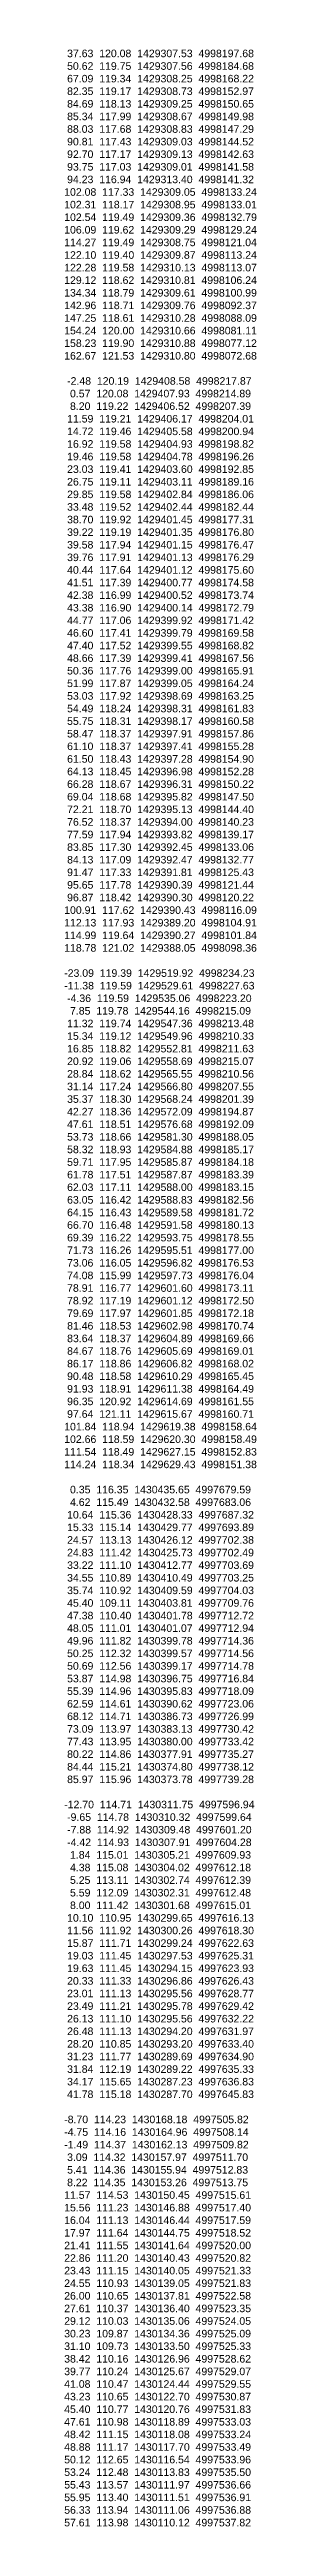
# Model space of a CAD drawing. Header units: millimetres. Extents: x -4102225 to 9709333, y -15023097 to 2258209.
# Drawn here: x 2059161 to 2071941, y 644120 to 808358 of the extents above; entities that cross this region are included whole.
import ezdxf

# ---------------------------------------------------------------- set-up
doc = ezdxf.new("R2010")
doc.units = ezdxf.units.MM
doc.layers.get('0').update_dxf_attribs({"lineweight": 0})
doc.styles.get("Standard").update_dxf_attribs({"font": 'arial.ttf'})

msp = doc.modelspace()

# ---------------------------------------------------------------- texts
for s, p in [('  37.63  120.08  1429307.53  4998197.68', (2058951.051, 807850.891)), ('  50.62  119.75  1429307.56  4998184.68', (2058951.051, 807015.512)), ('  67.09  119.34  1429308.25  4998168.22', (2058951.051, 806180.132)), ('  82.35  119.17  1429308.73  4998152.97', (2058951.051, 805344.752)), ('  84.69  118.13  1429309.25  4998150.65', (2058951.051, 804509.372)), ('  85.34  117.99  1429308.67  4998149.98', (2058951.051, 803673.993)), ('  88.03  117.68  1429308.83  4998147.29', (2058951.051, 802838.613)), ('  90.81  117.43  1429309.03  4998144.52', (2058951.051, 802003.233)), ('  92.70  117.17  1429309.13  4998142.63', (2058951.051, 801167.854)), ('  93.75  117.03  1429309.01  4998141.58', (2058951.051, 800332.474)), ('  94.23  116.94  1429313.40  4998141.32', (2058951.051, 799497.094)), (' 102.08  117.33  1429309.05  4998133.24', (2058951.051, 798661.714)), (' 102.31  118.17  1429308.95  4998133.01', (2058951.051, 797826.335)), (' 102.54  119.49  1429309.36  4998132.79', (2058951.051, 796990.955)), (' 106.09  119.62  1429309.29  4998129.24', (2058951.051, 796155.575)), (' 114.27  119.49  1429308.75  4998121.04', (2058951.051, 795320.196)), (' 122.10  119.40  1429309.87  4998113.24', (2058951.051, 794484.816)), (' 122.28  119.58  1429310.13  4998113.07', (2058951.051, 793649.436)), (' 129.12  118.62  1429310.81  4998106.24', (2058951.051, 792814.056)), (' 134.34  118.79  1429309.61  4998100.99', (2058951.051, 791978.677)), (' 142.96  118.71  1429309.76  4998092.37', (2058951.051, 791143.297)), (' 147.25  118.61  1429310.28  4998088.09', (2058951.051, 790307.917)), (' 154.24  120.00  1429310.66  4998081.11', (2058951.051, 789472.538)), (' 158.23  119.90  1429310.88  4998077.12', (2058951.051, 788637.158)), (' 162.67  121.53  1429310.80  4998072.68', (2058951.051, 787801.778)), ('  -2.48  120.19  1429408.58  4998217.87', (2058951.051, 786133.065)), ('   0.57  120.08  1429407.93  4998214.89', (2058951.051, 785297.685)), ('  11.59  119.21  1429406.17  4998204.01', (2058951.051, 783626.926)), ('   8.20  119.22  1429406.52  4998207.39', (2058951.051, 784462.306)), ('  14.72  119.46  1429405.58  4998200.94', (2058951.051, 782791.546)), ('  16.92  119.58  1429404.93  4998198.82', (2058951.051, 781956.166)), ('  23.03  119.41  1429403.60  4998192.85', (2058951.051, 780285.407)), ('  19.46  119.58  1429404.78  4998196.26', (2058951.051, 781120.787)), ('  26.75  119.11  1429403.11  4998189.16', (2058951.051, 779450.027)), ('  29.85  119.58  1429402.84  4998186.06', (2058951.051, 778614.648)), ('  33.48  119.52  1429402.44  4998182.44', (2058951.051, 777779.268)), ('  38.70  119.92  1429401.45  4998177.31', (2058951.051, 776943.888)), ('  39.22  119.19  1429401.35  4998176.80', (2058951.051, 776108.508)), ('  39.58  117.94  1429401.15  4998176.47', (2058951.051, 775273.129)), ('  40.44  117.64  1429401.12  4998175.60', (2058951.051, 773602.369)), ('  39.76  117.91  1429401.13  4998176.29', (2058951.051, 774437.749)), ('  41.51  117.39  1429400.77  4998174.58', (2058951.051, 772766.99)), ('  42.38  116.99  1429400.52  4998173.74', (2058951.051, 771931.61)), ('  43.38  116.90  1429400.14  4998172.79', (2058951.051, 771096.23)), ('  44.77  117.06  1429399.92  4998171.42', (2058951.051, 770260.85)), ('  46.60  117.41  1429399.79  4998169.58', (2058951.051, 769425.471)), ('  47.40  117.52  1429399.55  4998168.82', (2058951.051, 768590.091)), ('  48.66  117.39  1429399.41  4998167.56', (2058951.051, 767754.711)), ('  50.36  117.76  1429399.00  4998165.91', (2058951.051, 766919.332)), ('  51.99  117.87  1429399.05  4998164.24', (2058951.051, 766083.952)), ('  53.03  117.92  1429398.69  4998163.25', (2058951.051, 765248.572)), ('  54.49  118.24  1429398.31  4998161.83', (2058951.051, 764413.192)), ('  55.75  118.31  1429398.17  4998160.58', (2058951.051, 763577.813)), ('  58.47  118.37  1429397.91  4998157.86', (2058951.051, 762742.433)), ('  61.10  118.37  1429397.41  4998155.28', (2058951.051, 761907.053)), ('  61.50  118.43  1429397.28  4998154.90', (2058951.051, 761071.674)), ('  64.13  118.45  1429396.98  4998152.28', (2058951.051, 760236.294)), ('  66.28  118.67  1429396.31  4998150.22', (2058951.051, 759400.914)), ('  69.04  118.68  1429395.82  4998147.50', (2058951.051, 758565.534)), ('  72.21  118.70  1429395.13  4998144.40', (2058951.051, 757730.155)), ('  76.52  118.37  1429394.00  4998140.23', (2058951.051, 756894.775)), ('  83.85  117.30  1429392.45  4998133.06', (2058951.051, 755224.016)), ('  77.59  117.94  1429393.82  4998139.17', (2058951.051, 756059.395)), ('  84.13  117.09  1429392.47  4998132.77', (2058951.051, 754388.636)), ('  91.47  117.33  1429391.81  4998125.43', (2058951.051, 753553.256)), ('  95.65  117.78  1429390.39  4998121.44', (2058951.051, 752717.876)), ('  96.87  118.42  1429390.30  4998120.22', (2058951.051, 751882.497)), (' 100.91  117.62  1429390.43  4998116.09', (2058951.051, 751047.117)), (' 112.13  117.93  1429389.20  4998104.91', (2058951.051, 750211.737)), (' 114.99  119.64  1429390.27  4998101.84', (2058951.051, 749376.357)), (' 118.78  121.02  1429388.05  4998098.36', (2058951.051, 748540.978)), (' -23.09  119.39  1429519.92  4998234.23', (2058951.051, 746872.265)), (' -11.38  119.59  1429529.61  4998227.63', (2058951.051, 746036.885)), ('  -4.36  119.59  1429535.06  4998223.20', (2058951.051, 745201.505)), ('  11.32  119.74  1429547.36  4998213.48', (2058951.051, 743530.746)), ('   7.85  119.78  1429544.16  4998215.09', (2058951.051, 744366.126)), ('  15.34  119.12  1429549.96  4998210.33', (2058951.051, 742695.366)), ('  16.85  118.82  1429552.81  4998211.63', (2058951.051, 741859.986)), ('  20.92  119.06  1429558.69  4998215.07', (2058951.051, 741024.607)), ('  31.14  117.24  1429566.80  4998207.55', (2058951.051, 739353.847)), ('  28.84  118.62  1429565.55  4998210.56', (2058951.051, 740189.227)), ('  42.27  118.36  1429572.09  4998194.87', (2058951.051, 737683.088)), ('  35.37  118.30  1429568.24  4998201.39', (2058951.051, 738518.468)), ('  47.61  118.51  1429576.68  4998192.09', (2058951.051, 736847.708)), ('  53.73  118.66  1429581.30  4998188.05', (2058951.051, 736012.328)), ('  58.32  118.93  1429584.88  4998185.17', (2058951.051, 735176.949)), ('  59.71  117.95  1429585.87  4998184.18', (2058951.051, 734341.569)), ('  61.78  117.51  1429587.87  4998183.39', (2058951.051, 733506.189)), ('  62.03  117.11  1429588.00  4998183.15', (2058951.051, 732670.81)), ('  63.05  116.42  1429588.83  4998182.56', (2058951.051, 731835.43)), ('  64.15  116.43  1429589.58  4998181.72', (2058951.051, 731000.05)), ('  66.70  116.48  1429591.58  4998180.13', (2058951.051, 730164.67)), ('  69.39  116.22  1429593.75  4998178.55', (2058951.051, 729329.291)), ('  71.73  116.26  1429595.51  4998177.00', (2058951.051, 728493.911)), ('  73.06  116.05  1429596.82  4998176.53', (2058951.051, 727658.531)), ('  74.08  115.99  1429597.73  4998176.04', (2058951.051, 726823.151)), ('  78.91  116.77  1429601.60  4998173.11', (2058951.051, 725987.772)), ('  78.92  117.19  1429601.12  4998172.50', (2058951.051, 725152.392)), ('  79.69  117.97  1429601.85  4998172.18', (2058951.051, 724317.012)), ('  81.46  118.53  1429602.98  4998170.74', (2058951.051, 723481.633)), ('  83.64  118.37  1429604.89  4998169.66', (2058951.051, 722646.253)), ('  84.67  118.76  1429605.69  4998169.01', (2058951.051, 721810.873)), ('  86.17  118.86  1429606.82  4998168.02', (2058951.051, 720975.493)), ('  90.48  118.58  1429610.29  4998165.45', (2058951.051, 720140.114)), ('  91.93  118.91  1429611.38  4998164.49', (2058951.051, 719304.734)), ('  96.35  120.92  1429614.69  4998161.55', (2058951.051, 718469.354)), ('  97.64  121.11  1429615.67  4998160.71', (2058951.051, 717633.975)), (' 101.84  118.94  1429619.38  4998158.64', (2058951.051, 716798.595)), (' 102.66  118.59  1429620.30  4998158.49', (2058951.051, 715963.215)), (' 111.54  118.49  1429627.15  4998152.83', (2058951.051, 715127.835)), (' 114.24  118.34  1429629.43  4998151.38', (2058951.051, 714292.456)), ('   0.35  116.35  1430435.65  4997679.59', (2058951.051, 712623.743)), ('  10.64  115.36  1430428.33  4997687.32', (2058951.051, 710952.983)), ('   4.62  115.49  1430432.58  4997683.06', (2058951.051, 711788.363)), ('  24.57  113.13  1430426.12  4997702.38', (2058951.051, 709282.224)), ('  15.33  115.14  1430429.77  4997693.89', (2058951.051, 710117.604)), ('  33.22  111.10  1430412.77  4997703.69', (2058951.051, 707611.464)), ('  24.83  111.42  1430425.73  4997702.49', (2058951.051, 708446.844)), ('  34.55  110.89  1430410.49  4997703.25', (2058951.051, 706776.085)), ('  35.74  110.92  1430409.59  4997704.03', (2058951.051, 705940.705)), ('  45.40  109.11  1430403.81  4997709.76', (2058951.051, 705105.325)), ('  47.38  110.40  1430401.78  4997712.72', (2058951.051, 704269.945)), ('  48.05  111.01  1430401.07  4997712.94', (2058951.051, 703434.566)), ('  49.96  111.82  1430399.78  4997714.36', (2058951.051, 702599.186)), ('  50.25  112.32  1430399.57  4997714.56', (2058951.051, 701763.806)), ('  50.69  112.56  1430399.17  4997714.78', (2058951.051, 700928.427)), ('  53.87  114.98  1430396.75  4997716.84', (2058951.051, 700093.047)), ('  55.39  114.96  1430395.83  4997718.09', (2058951.051, 699257.667)), ('  62.59  114.61  1430390.62  4997723.06', (2058951.051, 698422.287)), ('  68.12  114.71  1430386.73  4997726.99', (2058951.051, 697586.908)), ('  73.09  113.97  1430383.13  4997730.42', (2058951.051, 696751.528)), ('  77.43  113.95  1430380.00  4997733.42', (2058951.051, 695916.148)), ('  80.22  114.86  1430377.91  4997735.27', (2058951.051, 695080.769)), ('  84.44  115.21  1430374.80  4997738.12', (2058951.051, 694245.389)), ('  85.97  115.96  1430373.78  4997739.28', (2058951.051, 693410.009)), (' -12.70  114.71  1430311.75  4997596.94', (2058951.051, 691741.296)), ('  -9.65  114.78  1430310.32  4997599.64', (2058951.051, 690905.916)), ('  -7.88  114.92  1430309.48  4997601.20', (2058951.051, 690070.537)), ('  -4.42  114.93  1430307.91  4997604.28', (2058951.051, 689235.157)), ('   1.84  115.01  1430305.21  4997609.93', (2058951.051, 688399.777)), ('   4.38  115.08  1430304.02  4997612.18', (2058951.051, 687564.398)), ('   5.25  113.11  1430302.74  4997612.39', (2058951.051, 686729.018)), ('   5.59  112.09  1430302.31  4997612.48', (2058951.051, 685893.638)), ('   8.00  111.42  1430301.68  4997615.01', (2058951.051, 685058.258)), ('  10.10  110.95  1430299.65  4997616.13', (2058951.051, 684222.879)), ('  11.56  111.92  1430300.26  4997618.30', (2058951.051, 683387.499)), ('  15.87  111.71  1430299.24  4997622.63', (2058951.051, 682552.119)), ('  19.03  111.45  1430297.53  4997625.31', (2058951.051, 681716.739)), ('  20.33  111.33  1430296.86  4997626.43', (2058951.051, 680045.98)), ('  19.63  111.45  1430294.15  4997623.93', (2058951.051, 680881.36)), ('  23.01  111.13  1430295.56  4997628.77', (2058951.051, 679210.6)), ('  23.49  111.21  1430295.78  4997629.42', (2058951.051, 678375.221)), ('  26.13  111.10  1430295.56  4997632.22', (2058951.051, 677539.841)), ('  26.48  111.13  1430294.20  4997631.97', (2058951.051, 676704.461)), ('  31.23  111.77  1430289.69  4997634.90', (2058951.051, 675033.702)), ('  28.20  110.85  1430293.20  4997633.40', (2058951.051, 675869.081)), ('  31.84  112.19  1430289.22  4997635.33', (2058951.051, 674198.322)), ('  34.17  115.65  1430287.23  4997636.83', (2058951.051, 673362.942)), ('  41.78  115.18  1430287.70  4997645.83', (2058951.051, 672527.563)), (' -8.70  114.23  1430168.18  4997505.82', (2058951.051, 670858.85)), (' -4.75  114.16  1430164.96  4997508.14', (2058951.051, 670023.47)), (' -1.49  114.37  1430162.13  4997509.82', (2058951.051, 669188.09)), ('  3.09  114.32  1430157.97  4997511.70', (2058951.051, 668352.71)), ('  5.41  114.36  1430155.94  4997512.83', (2058951.051, 667517.331)), ('  8.22  114.35  1430153.26  4997513.75', (2058951.051, 666681.951)), (' 11.57  114.53  1430150.45  4997515.61', (2058951.051, 665846.571)), (' 15.56  111.23  1430146.88  4997517.40', (2058951.051, 665011.191)), (' 16.04  111.13  1430146.44  4997517.59', (2058951.051, 664175.812)), (' 17.97  111.64  1430144.75  4997518.52', (2058951.051, 663340.432)), (' 21.41  111.55  1430141.64  4997520.00', (2058951.051, 662505.052)), (' 22.86  111.20  1430140.43  4997520.82', (2058951.051, 661669.673)), (' 23.43  111.15  1430140.05  4997521.33', (2058951.051, 660834.293)), (' 24.55  110.93  1430139.05  4997521.83', (2058951.051, 659998.913)), (' 26.00  110.65  1430137.81  4997522.58', (2058951.051, 659163.533)), (' 27.61  110.37  1430136.40  4997523.35', (2058951.051, 658328.154)), (' 30.23  109.87  1430134.36  4997525.09', (2058951.051, 656657.394)), (' 29.12  110.03  1430135.06  4997524.05', (2058951.051, 657492.774)), (' 31.10  109.73  1430133.50  4997525.33', (2058951.051, 655822.015)), (' 38.42  110.16  1430126.96  4997528.62', (2058951.051, 654986.635)), (' 41.08  110.47  1430124.44  4997529.55', (2058951.051, 653315.875)), (' 39.77  110.24  1430125.67  4997529.07', (2058951.051, 654151.255)), (' 43.23  110.65  1430122.70  4997530.87', (2058951.051, 652480.496)), (' 45.40  110.77  1430120.76  4997531.83', (2058951.051, 651645.116)), (' 47.61  110.98  1430118.89  4997533.03', (2058951.051, 650809.736)), (' 48.42  111.15  1430118.08  4997533.24', (2058951.051, 649974.357)), (' 48.88  111.17  1430117.70  4997533.49', (2058951.051, 649138.977)), (' 50.12  112.65  1430116.54  4997533.96', (2058951.051, 648303.597)), (' 53.24  112.48  1430113.83  4997535.50', (2058951.051, 647468.217)), (' 55.43  113.57  1430111.97  4997536.66', (2058951.051, 646632.838)), (' 55.95  113.40  1430111.51  4997536.91', (2058951.051, 645797.458)), (' 56.33  113.94  1430111.06  4997536.88', (2058951.051, 644962.078)), (' 57.61  113.98  1430110.12  4997537.82', (2058951.051, 644126.699))]:
    msp.add_text(s, height=500).set_placement(p)

doc.saveas('drawing.dxf')
